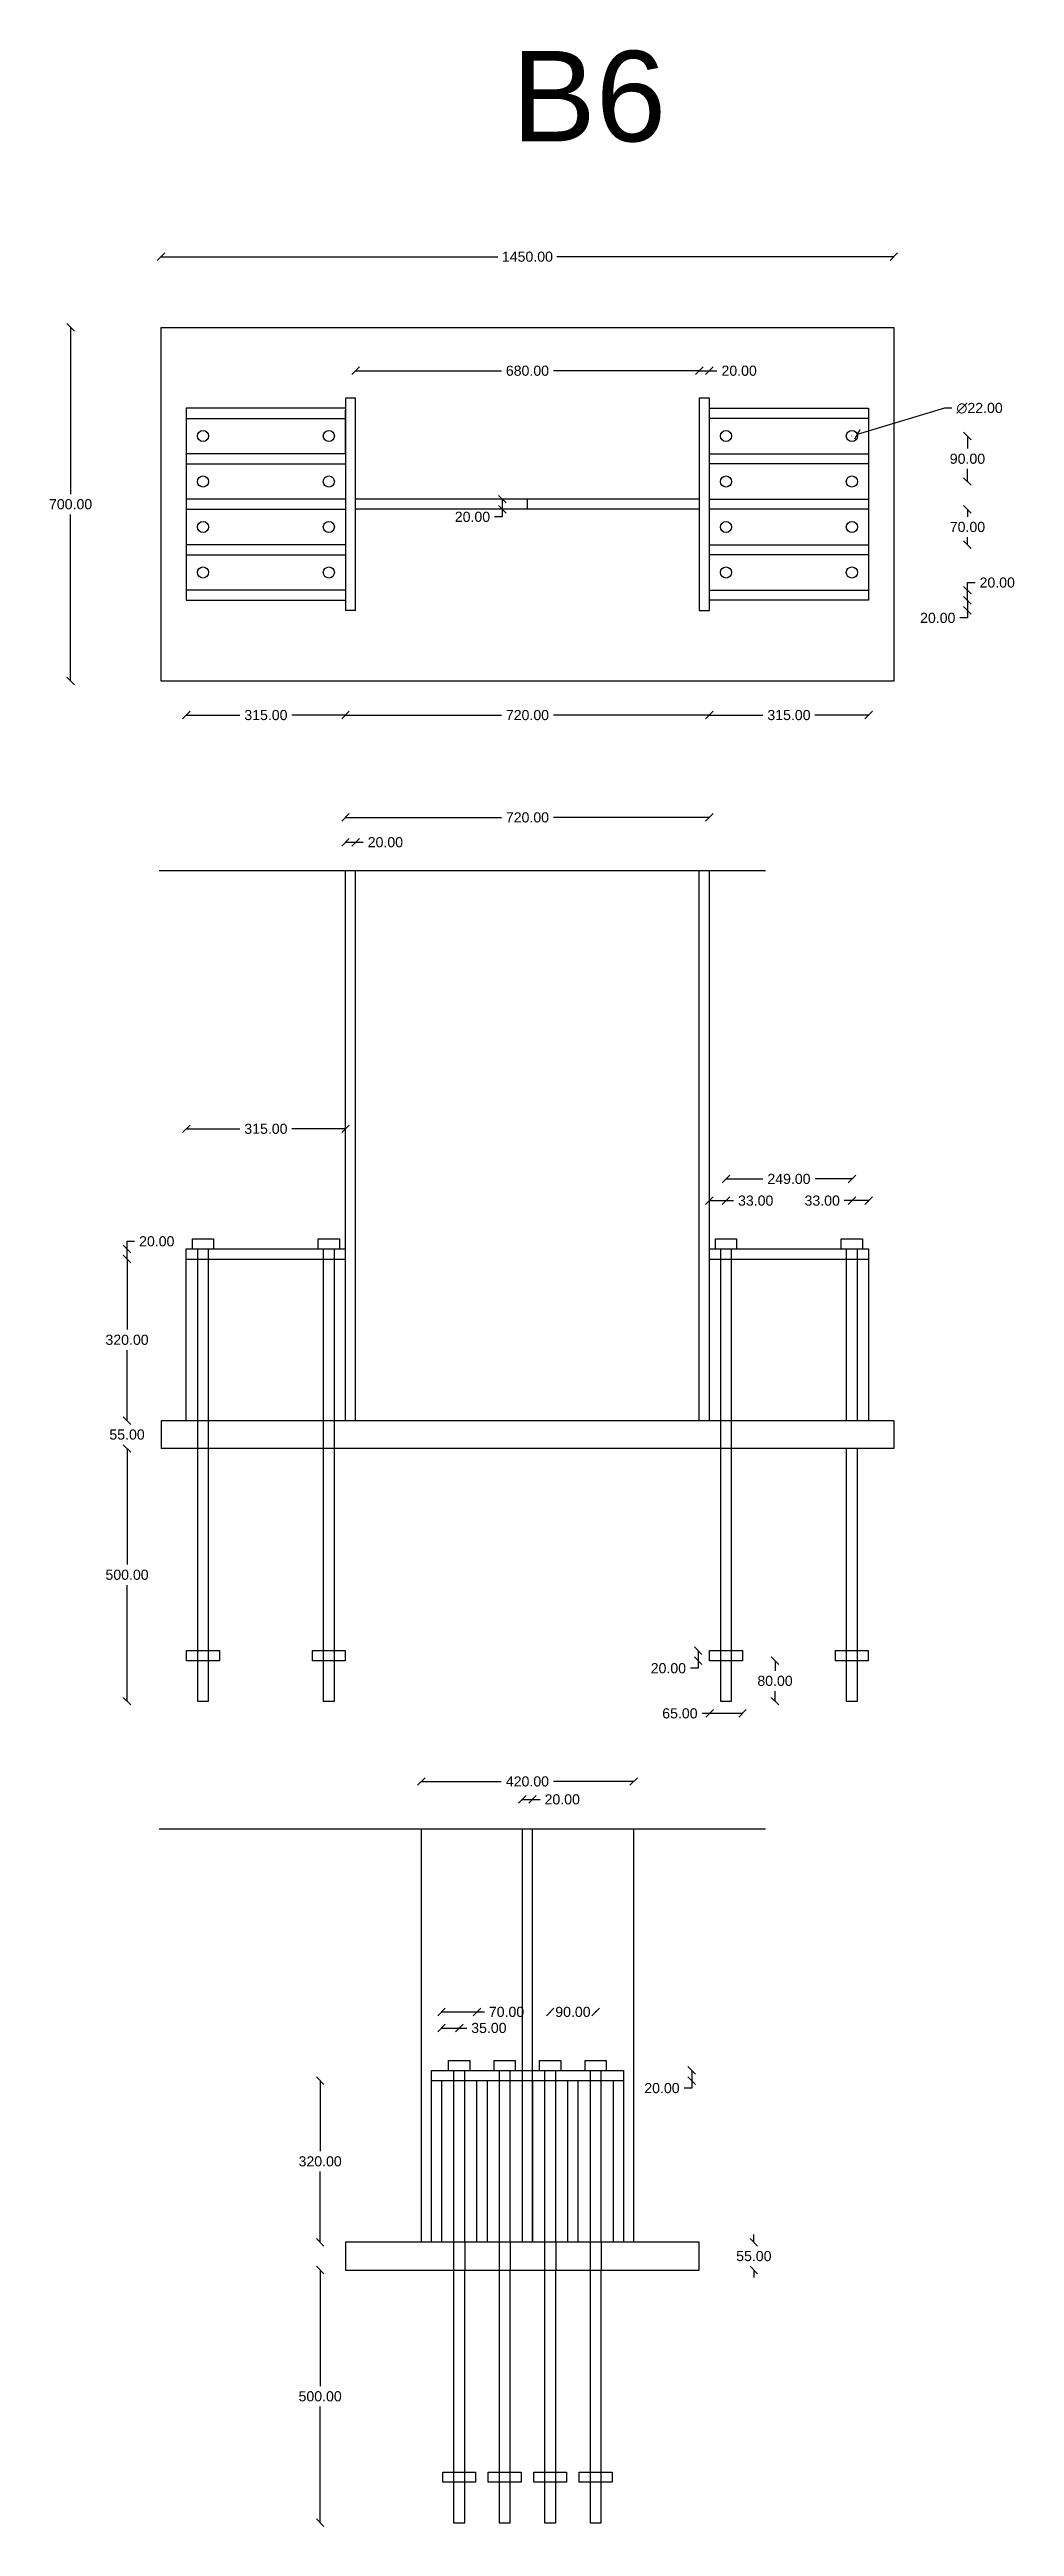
# Model space of a CAD drawing. Header units: inches. Extents: x -15 to 2803056, y 0 to 866270.
# Drawn here: x 943592 to 945502, y 41463 to 46365 of the extents above; entities that cross this region are included whole.
import ezdxf

# ---------------------------------------------------------------- set-up
doc = ezdxf.new("R2010")
doc.units = ezdxf.units.IN
doc.header["$LTSCALE"] = 100
doc.header["$MEASUREMENT"] = 0
doc.linetypes.add('ACAD_ISO03W100', pattern=[30, 12, -18])
doc.layers.add('connection', color=50, linetype='Continuous')
doc.layers.add('text', color=3, linetype='Continuous')
doc.styles.get("Standard").update_dxf_attribs({"font": 'arial.ttf'})
doc.dimstyles.new('connections', dxfattribs={"dimtxt": 20, "dimasz": 15, "dimexe": 0.0625, "dimexo": 0.0625, "dimgap": 10, "dimtad": 0, "dimtih": 1, "dimtoh": 1, "dimzin": 0, "dimdsep": 46, "dimtxsty": 'Standard', "dimblk": 'OBLIQUE', "dimcen": 0.09, "dimse1": 1, "dimse2": 1, "dimclrd": 256, "dimclre": 256, "dimclrt": 256, "dimadec": 0, "dimazin": 0, "dimtfac": 1, "dimtofl": 0, "dimtmove": 0, "dimatfit": 3, "dimfxl": 1, "dimtfillclr": 256, "dimtolj": 1, "dimtzin": 0, "dimlwe": -1, "dimarcsym": 0})

msp = doc.modelspace()

# ---------------------------------------------------------------- texts
at = {"layer": 'text'}
msp.add_text('B6', height=179.0584, dxfattribs=at).set_placement((944506.571, 46182.802))

# ---------------------------------------------------------------- blocks, each defined once
blk = doc.blocks.new('_Oblique')
at = {"color": 0, "linetype": 'ByBlock', "lineweight": -2}
blk.add_line((-0.5, -0.5), (0.5, 0.5), dxfattribs=at)
blk = doc.blocks.new('*D565')
at = {"layer": 'connection', "lineweight": -2, "transparency": 16777216}
for p, q in [((944488.2, 45474.6), (944488.2, 45454.6)), ((944488.2, 45454.6), (944488.2, 45439.6)), ((944488.2, 45439.6), (944473.2, 45439.6))]:
    blk.add_line(p, q, dxfattribs=at)
at = {"layer": 'Defpoints', "color": 0}
for p in [(944488.2, 45454.6), (944538.1, 45474.6), (944538.1, 45454.6)]:
    blk.add_point(p, dxfattribs=at)
at = {"layer": 'connection', "lineweight": -2, "transparency": 16777216, "xscale": 15, "yscale": 15, "zscale": 15}
for p, rotation in [((944488.2, 45474.6), 90), ((944488.2, 45454.6), 270)]:
    blk.add_blockref('_Oblique', p, dxfattribs=dict(at, rotation=rotation))
at = {"layer": 'connection', "transparency": 16777216, "insert": (944429.3, 45439.6), "char_height": 20, "attachment_point": 5}
blk.add_mtext('\\A1;20.00', dxfattribs=at)
blk = doc.blocks.new('*D566')
at = {"layer": 'connection', "lineweight": -2, "transparency": 16777216}
for p, q in [((944178.1, 44844.8), (944486.7, 44844.8)), ((944898.1, 44844.8), (944589.5, 44844.8))]:
    blk.add_line(p, q, dxfattribs=at)
at = {"layer": 'Defpoints', "color": 0}
for p in [(944898.1, 44844.8), (944178.1, 44739.7), (944898.1, 44739.7)]:
    blk.add_point(p, dxfattribs=at)
at = {"layer": 'connection', "lineweight": -2, "transparency": 16777216, "xscale": 15, "yscale": 15, "zscale": 15, "rotation": 180}
blk.add_blockref('_Oblique', (944178.1, 44844.8), dxfattribs=at)
at = {"layer": 'connection', "lineweight": -2, "transparency": 16777216, "xscale": 15, "yscale": 15, "zscale": 15}
blk.add_blockref('_Oblique', (944898.1, 44844.8), dxfattribs=at)
at = {"layer": 'connection', "transparency": 16777216, "insert": (944538.1, 44844.8), "char_height": 20, "attachment_point": 5}
blk.add_mtext('\\A1;720.00', dxfattribs=at)
blk = doc.blocks.new('*D567')
at = {"layer": 'connection', "lineweight": -2, "transparency": 16777216}
for p, q in [((944178.1, 44795.7), (944198.1, 44795.7)), ((944198.1, 44795.7), (944213.1, 44795.7))]:
    blk.add_line(p, q, dxfattribs=at)
at = {"layer": 'Defpoints', "color": 0}
for p in [(944198.1, 44795.7), (944178.1, 44739.7), (944198.1, 44739.7)]:
    blk.add_point(p, dxfattribs=at)
at = {"layer": 'connection', "lineweight": -2, "transparency": 16777216, "xscale": 15, "yscale": 15, "zscale": 15, "rotation": 180}
blk.add_blockref('_Oblique', (944178.1, 44795.7), dxfattribs=at)
at = {"layer": 'connection', "lineweight": -2, "transparency": 16777216, "xscale": 15, "yscale": 15, "zscale": 15}
blk.add_blockref('_Oblique', (944198.1, 44795.7), dxfattribs=at)
at = {"layer": 'connection', "transparency": 16777216, "insert": (944257, 44795.7), "char_height": 20, "attachment_point": 5}
blk.add_mtext('\\A1;20.00', dxfattribs=at)
blk = doc.blocks.new('*D563')
at = {"layer": 'connection', "lineweight": -2, "transparency": 16777216}
for p, q in [((944328.1, 42936.9), (944486.2, 42936.9)), ((944748.1, 42936.9), (944590, 42936.9))]:
    blk.add_line(p, q, dxfattribs=at)
at = {"layer": 'Defpoints', "color": 0}
for p in [(944748.1, 42936.9), (944328.1, 42842.9), (944748.1, 42842.9)]:
    blk.add_point(p, dxfattribs=at)
at = {"layer": 'connection', "lineweight": -2, "transparency": 16777216, "xscale": 15, "yscale": 15, "zscale": 15, "rotation": 180}
blk.add_blockref('_Oblique', (944328.1, 42936.9), dxfattribs=at)
at = {"layer": 'connection', "lineweight": -2, "transparency": 16777216, "xscale": 15, "yscale": 15, "zscale": 15}
blk.add_blockref('_Oblique', (944748.1, 42936.9), dxfattribs=at)
at = {"layer": 'connection', "transparency": 16777216, "insert": (944538.1, 42936.9), "char_height": 20, "attachment_point": 5}
blk.add_mtext('\\A1;420.00', dxfattribs=at)
blk = doc.blocks.new('*D564')
at = {"layer": 'connection', "lineweight": -2, "transparency": 16777216}
for p, q in [((944528.1, 42901.4), (944548.1, 42901.4)), ((944548.1, 42901.4), (944563.1, 42901.4))]:
    blk.add_line(p, q, dxfattribs=at)
at = {"layer": 'Defpoints', "color": 0}
for p in [(944548.1, 42901.4), (944528.1, 42842.9), (944548.1, 42842.9)]:
    blk.add_point(p, dxfattribs=at)
at = {"layer": 'connection', "lineweight": -2, "transparency": 16777216, "xscale": 15, "yscale": 15, "zscale": 15, "rotation": 180}
blk.add_blockref('_Oblique', (944528.1, 42901.4), dxfattribs=at)
at = {"layer": 'connection', "lineweight": -2, "transparency": 16777216, "xscale": 15, "yscale": 15, "zscale": 15}
blk.add_blockref('_Oblique', (944548.1, 42901.4), dxfattribs=at)
at = {"layer": 'connection', "transparency": 16777216, "insert": (944607, 42901.4), "char_height": 20, "attachment_point": 5}
blk.add_mtext('\\A1;20.00', dxfattribs=at)
blk = doc.blocks.new('*U568')
at = {"layer": 'connection'}
for centre in [(-124.5, 0), (124.5, 0)]:
    blk.add_circle(centre, 11, dxfattribs=at)
blk = doc.blocks.new('*U569')
at = {"layer": 'connection', "color": 0, "linetype": 'ByBlock', "lineweight": -2, "transparency": 16777216}
for p in [(0, 0), (1035, 0), (0, -90), (1035, -90), (0, -180), (1035, -180), (0, -270), (1035, -270)]:
    blk.add_blockref('*U568', p, dxfattribs=at)
blk = doc.blocks.new('*U570')
at = {"layer": 'connection'}
for p, q in [((-10, -160), (-10, 160)), ((-10, 160), (10, 160)), ((10, 160), (10, -160))]:
    blk.add_line(p, q, dxfattribs=at)
blk = doc.blocks.new('*U571')
at = {"layer": 'connection', "color": 0, "linetype": 'ByBlock', "lineweight": -2, "transparency": 16777216}
for p in [(0, 0), (90, 0), (180, 0), (270, 0), (360, 0)]:
    blk.add_blockref('*U570', p, dxfattribs=at)
blk = doc.blocks.new('*D572')
at = {"layer": 'connection', "lineweight": -2, "transparency": 16777216}
for p, q in [((943813.1, 45954.5), (944479.8, 45954.5)), ((945263.1, 45954.5), (944596.4, 45954.5))]:
    blk.add_line(p, q, dxfattribs=at)
at = {"layer": 'Defpoints', "color": 0, "linetype": 'ByBlock'}
for p in [(945263.1, 45954.5), (943813.1, 45814.6), (945263.1, 45814.6)]:
    blk.add_point(p, dxfattribs=at)
at = {"layer": 'connection', "linetype": 'ByBlock', "lineweight": -2, "transparency": 16777216, "xscale": 15, "yscale": 15, "zscale": 15, "rotation": 180}
blk.add_blockref('_Oblique', (943813.1, 45954.5), dxfattribs=at)
at = {"layer": 'connection', "linetype": 'ByBlock', "lineweight": -2, "transparency": 16777216, "xscale": 15, "yscale": 15, "zscale": 15}
blk.add_blockref('_Oblique', (945263.1, 45954.5), dxfattribs=at)
at = {"layer": 'connection', "linetype": 'ByBlock', "transparency": 16777216, "insert": (944538.1, 45954.5), "char_height": 20, "attachment_point": 5}
blk.add_mtext('\\A1;1450.00', dxfattribs=at)
blk = doc.blocks.new('*D573')
at = {"layer": 'connection', "lineweight": -2, "transparency": 16777216}
for p, q in [((943634.1, 45814.6), (943634.1, 45484.8)), ((943634.1, 45114.6), (943634.1, 45444.4))]:
    blk.add_line(p, q, dxfattribs=at)
at = {"layer": 'Defpoints', "color": 0, "linetype": 'ByBlock'}
for p in [(943634.1, 45814.6), (943813.1, 45814.6), (943813.1, 45114.6)]:
    blk.add_point(p, dxfattribs=at)
at = {"layer": 'connection', "linetype": 'ByBlock', "lineweight": -2, "transparency": 16777216, "xscale": 15, "yscale": 15, "zscale": 15}
for p, rotation in [((943634.1, 45814.6), 90), ((943634.1, 45114.6), 270)]:
    blk.add_blockref('_Oblique', p, dxfattribs=dict(at, rotation=rotation))
at = {"layer": 'connection', "linetype": 'ByBlock', "transparency": 16777216, "insert": (943634.1, 45464.6), "char_height": 20, "attachment_point": 5}
blk.add_mtext('\\A1;700.00', dxfattribs=at)
blk = doc.blocks.new('*D574')
at = {"layer": 'connection', "lineweight": -2, "transparency": 16777216}
for p, q in [((944878.1, 45728.8), (944898.1, 45728.8)), ((944898.1, 45728.8), (944913.1, 45728.8))]:
    blk.add_line(p, q, dxfattribs=at)
at = {"layer": 'Defpoints', "color": 0, "linetype": 'ByBlock'}
for p in [(944898.1, 45728.8), (944878.1, 45674.6), (944898.1, 45674.6)]:
    blk.add_point(p, dxfattribs=at)
at = {"layer": 'connection', "linetype": 'ByBlock', "lineweight": -2, "transparency": 16777216, "xscale": 15, "yscale": 15, "zscale": 15, "rotation": 180}
blk.add_blockref('_Oblique', (944878.1, 45728.8), dxfattribs=at)
at = {"layer": 'connection', "linetype": 'ByBlock', "lineweight": -2, "transparency": 16777216, "xscale": 15, "yscale": 15, "zscale": 15}
blk.add_blockref('_Oblique', (944898.1, 45728.8), dxfattribs=at)
at = {"layer": 'connection', "linetype": 'ByBlock', "transparency": 16777216, "insert": (944957, 45728.8), "char_height": 20, "attachment_point": 5}
blk.add_mtext('\\A1;20.00', dxfattribs=at)
blk = doc.blocks.new('*D575')
at = {"layer": 'connection', "lineweight": -2, "transparency": 16777216}
for p, q in [((944198.1, 45728.8), (944486.6, 45728.8)), ((944878.1, 45728.8), (944589.6, 45728.8))]:
    blk.add_line(p, q, dxfattribs=at)
at = {"layer": 'Defpoints', "color": 0, "linetype": 'ByBlock'}
for p in [(944198.1, 45728.8), (944198.1, 45474.6), (944878.1, 45474.6)]:
    blk.add_point(p, dxfattribs=at)
at = {"layer": 'connection', "linetype": 'ByBlock', "lineweight": -2, "transparency": 16777216, "xscale": 15, "yscale": 15, "zscale": 15, "rotation": 180}
blk.add_blockref('_Oblique', (944198.1, 45728.8), dxfattribs=at)
at = {"layer": 'connection', "linetype": 'ByBlock', "lineweight": -2, "transparency": 16777216, "xscale": 15, "yscale": 15, "zscale": 15}
blk.add_blockref('_Oblique', (944878.1, 45728.8), dxfattribs=at)
at = {"layer": 'connection', "linetype": 'ByBlock', "transparency": 16777216, "insert": (944538.1, 45728.8), "char_height": 20, "attachment_point": 5}
blk.add_mtext('\\A1;680.00', dxfattribs=at)
blk = doc.blocks.new('*D576')
at = {"layer": 'connection', "lineweight": -2, "transparency": 16777216}
for p, q in [((944178.1, 45047.3), (944486.7, 45047.3)), ((944898.1, 45047.3), (944589.5, 45047.3))]:
    blk.add_line(p, q, dxfattribs=at)
at = {"layer": 'Defpoints', "color": 0, "linetype": 'ByBlock'}
for p in [(944178.1, 45254.6), (944898.1, 45254.6), (944898.1, 45047.3)]:
    blk.add_point(p, dxfattribs=at)
at = {"layer": 'connection', "linetype": 'ByBlock', "lineweight": -2, "transparency": 16777216, "xscale": 15, "yscale": 15, "zscale": 15, "rotation": 180}
blk.add_blockref('_Oblique', (944178.1, 45047.3), dxfattribs=at)
at = {"layer": 'connection', "linetype": 'ByBlock', "lineweight": -2, "transparency": 16777216, "xscale": 15, "yscale": 15, "zscale": 15}
blk.add_blockref('_Oblique', (944898.1, 45047.3), dxfattribs=at)
at = {"layer": 'connection', "linetype": 'ByBlock', "transparency": 16777216, "insert": (944538.1, 45047.3), "char_height": 20, "attachment_point": 5}
blk.add_mtext('\\A1;720.00', dxfattribs=at)
blk = doc.blocks.new('*D577')
at = {"layer": 'connection', "lineweight": -2, "transparency": 16777216}
for p, q in [((943863.1, 45047.3), (943969.1, 45047.3)), ((944178.1, 45047.3), (944072.1, 45047.3))]:
    blk.add_line(p, q, dxfattribs=at)
at = {"layer": 'Defpoints', "color": 0, "linetype": 'ByBlock'}
for p in [(943863.1, 45274.6), (944178.1, 45274.6), (944178.1, 45047.3)]:
    blk.add_point(p, dxfattribs=at)
at = {"layer": 'connection', "linetype": 'ByBlock', "lineweight": -2, "transparency": 16777216, "xscale": 15, "yscale": 15, "zscale": 15, "rotation": 180}
blk.add_blockref('_Oblique', (943863.1, 45047.3), dxfattribs=at)
at = {"layer": 'connection', "linetype": 'ByBlock', "lineweight": -2, "transparency": 16777216, "xscale": 15, "yscale": 15, "zscale": 15}
blk.add_blockref('_Oblique', (944178.1, 45047.3), dxfattribs=at)
at = {"layer": 'connection', "linetype": 'ByBlock', "transparency": 16777216, "insert": (944020.6, 45047.3), "char_height": 20, "attachment_point": 5}
blk.add_mtext('\\A1;315.00', dxfattribs=at)
blk = doc.blocks.new('*D578')
at = {"layer": 'connection', "lineweight": -2, "transparency": 16777216}
for p, q in [((945408.8, 45274.6), (945408.8, 45254.6)), ((945408.8, 45254.6), (945408.8, 45239.6)), ((945408.8, 45239.6), (945393.8, 45239.6))]:
    blk.add_line(p, q, dxfattribs=at)
at = {"layer": 'Defpoints', "color": 0, "linetype": 'ByBlock'}
for p in [(944898.1, 45274.6), (944898.1, 45254.6), (945408.8, 45254.6)]:
    blk.add_point(p, dxfattribs=at)
at = {"layer": 'connection', "linetype": 'ByBlock', "lineweight": -2, "transparency": 16777216, "xscale": 15, "yscale": 15, "zscale": 15}
for p, rotation in [((945408.8, 45274.6), 90), ((945408.8, 45254.6), 270)]:
    blk.add_blockref('_Oblique', p, dxfattribs=dict(at, rotation=rotation))
at = {"layer": 'connection', "linetype": 'ByBlock', "transparency": 16777216, "insert": (945350, 45239.6), "char_height": 20, "attachment_point": 5}
blk.add_mtext('\\A1;20.00', dxfattribs=at)
blk = doc.blocks.new('*D579')
at = {"layer": 'connection', "lineweight": -2, "transparency": 16777216}
for p, q in [((945408.8, 45294.6), (945408.8, 45309.6)), ((945408.8, 45309.6), (945423.8, 45309.6)), ((945408.8, 45274.6), (945408.8, 45294.6))]:
    blk.add_line(p, q, dxfattribs=at)
at = {"layer": 'Defpoints', "color": 0, "linetype": 'ByBlock'}
for p in [(945213.1, 45294.6), (945213.1, 45274.6), (945408.8, 45294.6)]:
    blk.add_point(p, dxfattribs=at)
at = {"layer": 'connection', "linetype": 'ByBlock', "lineweight": -2, "transparency": 16777216, "xscale": 15, "yscale": 15, "zscale": 15}
for p, rotation in [((945408.8, 45294.6), 90), ((945408.8, 45274.6), 270)]:
    blk.add_blockref('_Oblique', p, dxfattribs=dict(at, rotation=rotation))
at = {"layer": 'connection', "linetype": 'ByBlock', "transparency": 16777216, "insert": (945467.7, 45309.6), "char_height": 20, "attachment_point": 5}
blk.add_mtext('\\A1;20.00', dxfattribs=at)
blk = doc.blocks.new('*D580')
at = {"layer": 'connection', "lineweight": -2, "transparency": 16777216}
for p, q in [((945408.8, 45454.6), (945408.8, 45439.8)), ((945408.8, 45384.6), (945408.8, 45399.4))]:
    blk.add_line(p, q, dxfattribs=at)
at = {"layer": 'Defpoints', "color": 0, "linetype": 'ByBlock'}
for p in [(945213.1, 45454.6), (945408.8, 45454.6), (945213.1, 45384.6)]:
    blk.add_point(p, dxfattribs=at)
at = {"layer": 'connection', "linetype": 'ByBlock', "lineweight": -2, "transparency": 16777216, "xscale": 15, "yscale": 15, "zscale": 15}
for p, rotation in [((945408.8, 45454.6), 90), ((945408.8, 45384.6), 270)]:
    blk.add_blockref('_Oblique', p, dxfattribs=dict(at, rotation=rotation))
at = {"layer": 'connection', "linetype": 'ByBlock', "transparency": 16777216, "insert": (945408.8, 45419.6), "char_height": 20, "attachment_point": 5}
blk.add_mtext('\\A1;70.00', dxfattribs=at)
blk = doc.blocks.new('*D581')
at = {"layer": 'connection', "lineweight": -2, "transparency": 16777216}
for p, q in [((945408.8, 45599.6), (945408.8, 45574.8)), ((945408.8, 45509.6), (945408.8, 45534.4))]:
    blk.add_line(p, q, dxfattribs=at)
at = {"layer": 'Defpoints', "color": 0, "linetype": 'ByBlock'}
for p in [(945180.1, 45599.6), (945408.8, 45599.6), (945180.1, 45509.6)]:
    blk.add_point(p, dxfattribs=at)
at = {"layer": 'connection', "linetype": 'ByBlock', "lineweight": -2, "transparency": 16777216, "xscale": 15, "yscale": 15, "zscale": 15}
for p, rotation in [((945408.8, 45599.6), 90), ((945408.8, 45509.6), 270)]:
    blk.add_blockref('_Oblique', p, dxfattribs=dict(at, rotation=rotation))
at = {"layer": 'connection', "linetype": 'ByBlock', "transparency": 16777216, "insert": (945408.8, 45554.6), "char_height": 20, "attachment_point": 5}
blk.add_mtext('\\A1;90.00', dxfattribs=at)
blk = doc.blocks.new('*D582')
at = {"layer": 'connection', "lineweight": -2, "transparency": 16777216}
for p, q in [((944898.1, 45047.3), (945004.1, 45047.3)), ((945213.1, 45047.3), (945107.1, 45047.3))]:
    blk.add_line(p, q, dxfattribs=at)
at = {"layer": 'Defpoints', "color": 0, "linetype": 'ByBlock'}
for p in [(944898.1, 45274.6), (945213.1, 45274.6), (944898.1, 45047.3)]:
    blk.add_point(p, dxfattribs=at)
at = {"layer": 'connection', "linetype": 'ByBlock', "lineweight": -2, "transparency": 16777216, "xscale": 15, "yscale": 15, "zscale": 15, "rotation": 180}
blk.add_blockref('_Oblique', (944898.1, 45047.3), dxfattribs=at)
at = {"layer": 'connection', "linetype": 'ByBlock', "lineweight": -2, "transparency": 16777216, "xscale": 15, "yscale": 15, "zscale": 15}
blk.add_blockref('_Oblique', (945213.1, 45047.3), dxfattribs=at)
at = {"layer": 'connection', "linetype": 'ByBlock', "transparency": 16777216, "insert": (945055.6, 45047.3), "char_height": 20, "attachment_point": 5}
blk.add_mtext('\\A1;315.00', dxfattribs=at)
blk = doc.blocks.new('*D583')
at = {"layer": 'connection', "lineweight": -2, "transparency": 16777216}
for p, q in [((943863.1, 44228.5), (943969.1, 44228.5)), ((944178.1, 44228.5), (944072.1, 44228.5))]:
    blk.add_line(p, q, dxfattribs=at)
at = {"layer": 'Defpoints', "color": 0, "linetype": 'ByBlock'}
for p in [(944178.1, 44228.5), (943863.1, 43990.9), (944178.1, 43990.9)]:
    blk.add_point(p, dxfattribs=at)
at = {"layer": 'connection', "linetype": 'ByBlock', "lineweight": -2, "transparency": 16777216, "xscale": 15, "yscale": 15, "zscale": 15, "rotation": 180}
blk.add_blockref('_Oblique', (943863.1, 44228.5), dxfattribs=at)
at = {"layer": 'connection', "linetype": 'ByBlock', "lineweight": -2, "transparency": 16777216, "xscale": 15, "yscale": 15, "zscale": 15}
blk.add_blockref('_Oblique', (944178.1, 44228.5), dxfattribs=at)
at = {"layer": 'connection', "linetype": 'ByBlock', "transparency": 16777216, "insert": (944020.6, 44228.5), "char_height": 20, "attachment_point": 5}
blk.add_mtext('\\A1;315.00', dxfattribs=at)
blk = doc.blocks.new('*D584')
at = {"layer": 'connection', "lineweight": -2, "transparency": 16777216}
for p, q in [((945363.2, 45654.6), (945190.6, 45602.8)), ((945378.2, 45654.6), (945363.2, 45654.6))]:
    blk.add_line(p, q, dxfattribs=at)
at = {"layer": 'connection', "linetype": 'ByBlock', "transparency": 16777216}
for p, q in [((945180, 45599.6), (945180.2, 45599.6)), ((945180.1, 45599.5), (945180.1, 45599.7))]:
    blk.add_line(p, q, dxfattribs=at)
at = {"layer": 'Defpoints', "color": 0, "linetype": 'ByBlock'}
for p in [(945169.6, 45596.5), (945190.6, 45602.8)]:
    blk.add_point(p, dxfattribs=at)
at = {"layer": 'connection', "linetype": 'ByBlock', "lineweight": -2, "transparency": 16777216, "xscale": 15, "yscale": 15, "zscale": 15, "rotation": 196.7229878619285}
blk.add_blockref('_Oblique', (945190.6, 45602.8), dxfattribs=at)
at = {"layer": 'connection', "linetype": 'ByBlock', "transparency": 16777216, "insert": (945432.8, 45654.6), "char_height": 20, "attachment_point": 5}
blk.add_mtext('\\A1;∅22.00', dxfattribs=at)
blk = doc.blocks.new('*D585')
at = {"layer": 'connection', "lineweight": -2, "transparency": 16777216}
for p, q in [((943745.8, 43970.9), (943745.8, 43831.1)), ((943745.8, 43650.9), (943745.8, 43790.7))]:
    blk.add_line(p, q, dxfattribs=at)
at = {"layer": 'Defpoints', "color": 0, "linetype": 'ByBlock'}
for p in [(943745.8, 43970.9), (943863.1, 43970.9), (943863.1, 43650.9)]:
    blk.add_point(p, dxfattribs=at)
at = {"layer": 'connection', "linetype": 'ByBlock', "lineweight": -2, "transparency": 16777216, "xscale": 15, "yscale": 15, "zscale": 15}
for p, rotation in [((943745.8, 43970.9), 90), ((943745.8, 43650.9), 270)]:
    blk.add_blockref('_Oblique', p, dxfattribs=dict(at, rotation=rotation))
at = {"layer": 'connection', "linetype": 'ByBlock', "transparency": 16777216, "insert": (943745.8, 43810.9), "char_height": 20, "attachment_point": 5}
blk.add_mtext('\\A1;320.00', dxfattribs=at)
blk = doc.blocks.new('*D586')
at = {"layer": 'connection', "lineweight": -2, "transparency": 16777216}
for p, q in [((943745.8, 43650.9), (943745.8, 43665.9)), ((943745.8, 43595.9), (943745.8, 43580.9))]:
    blk.add_line(p, q, dxfattribs=at)
at = {"layer": 'Defpoints', "color": 0, "linetype": 'ByBlock'}
for p in [(943813.1, 43650.9), (943745.8, 43595.9), (943813.1, 43595.9)]:
    blk.add_point(p, dxfattribs=at)
at = {"layer": 'connection', "linetype": 'ByBlock', "lineweight": -2, "transparency": 16777216, "xscale": 15, "yscale": 15, "zscale": 15}
for p, rotation in [((943745.8, 43650.9), 270), ((943745.8, 43595.9), 90)]:
    blk.add_blockref('_Oblique', p, dxfattribs=dict(at, rotation=rotation))
at = {"layer": 'connection', "linetype": 'ByBlock', "transparency": 16777216, "insert": (943745.8, 43623.4), "char_height": 20, "attachment_point": 5}
blk.add_mtext('\\A1;55.00', dxfattribs=at)
blk = doc.blocks.new('*D587')
at = {"layer": 'connection', "lineweight": -2, "transparency": 16777216}
for p, q in [((943745.8, 43990.9), (943745.8, 44005.9)), ((943745.8, 44005.9), (943760.8, 44005.9)), ((943745.8, 43970.9), (943745.8, 43990.9))]:
    blk.add_line(p, q, dxfattribs=at)
at = {"layer": 'Defpoints', "color": 0, "linetype": 'ByBlock'}
for p in [(943745.8, 43990.9), (943863.1, 43990.9), (943863.1, 43970.9)]:
    blk.add_point(p, dxfattribs=at)
at = {"layer": 'connection', "linetype": 'ByBlock', "lineweight": -2, "transparency": 16777216, "xscale": 15, "yscale": 15, "zscale": 15}
for p, rotation in [((943745.8, 43990.9), 90), ((943745.8, 43970.9), 270)]:
    blk.add_blockref('_Oblique', p, dxfattribs=dict(at, rotation=rotation))
at = {"layer": 'connection', "linetype": 'ByBlock', "transparency": 16777216, "insert": (943804.6, 44005.9), "char_height": 20, "attachment_point": 5}
blk.add_mtext('\\A1;20.00', dxfattribs=at)
blk = doc.blocks.new('*D588')
at = {"layer": 'connection', "lineweight": -2, "transparency": 16777216}
for p, q in [((944898.1, 44086.4), (944931.1, 44086.4)), ((944931.1, 44086.4), (944946.1, 44086.4))]:
    blk.add_line(p, q, dxfattribs=at)
at = {"layer": 'Defpoints', "color": 0, "linetype": 'ByBlock'}
for p in [(944931.1, 44086.4), (944898.1, 43990.9), (944931.1, 43990.9)]:
    blk.add_point(p, dxfattribs=at)
at = {"layer": 'connection', "linetype": 'ByBlock', "lineweight": -2, "transparency": 16777216, "xscale": 15, "yscale": 15, "zscale": 15, "rotation": 180}
blk.add_blockref('_Oblique', (944898.1, 44086.4), dxfattribs=at)
at = {"layer": 'connection', "linetype": 'ByBlock', "lineweight": -2, "transparency": 16777216, "xscale": 15, "yscale": 15, "zscale": 15}
blk.add_blockref('_Oblique', (944931.1, 44086.4), dxfattribs=at)
at = {"layer": 'connection', "linetype": 'ByBlock', "transparency": 16777216, "insert": (944989.8, 44086.4), "char_height": 20, "attachment_point": 5}
blk.add_mtext('\\A1;33.00', dxfattribs=at)
blk = doc.blocks.new('*D589')
at = {"layer": 'connection', "lineweight": -2, "transparency": 16777216}
for p, q in [((945180.1, 44086.4), (945165.1, 44086.4)), ((945213.1, 44086.4), (945180.1, 44086.4))]:
    blk.add_line(p, q, dxfattribs=at)
at = {"layer": 'Defpoints', "color": 0, "linetype": 'ByBlock'}
for p in [(945180.1, 44086.4), (945180.1, 43990.9), (945213.1, 43990.9)]:
    blk.add_point(p, dxfattribs=at)
at = {"layer": 'connection', "linetype": 'ByBlock', "lineweight": -2, "transparency": 16777216, "xscale": 15, "yscale": 15, "zscale": 15, "rotation": 180}
blk.add_blockref('_Oblique', (945180.1, 44086.4), dxfattribs=at)
at = {"layer": 'connection', "linetype": 'ByBlock', "lineweight": -2, "transparency": 16777216, "xscale": 15, "yscale": 15, "zscale": 15}
blk.add_blockref('_Oblique', (945213.1, 44086.4), dxfattribs=at)
at = {"layer": 'connection', "linetype": 'ByBlock', "transparency": 16777216, "insert": (945121.4, 44086.4), "char_height": 20, "attachment_point": 5}
blk.add_mtext('\\A1;33.00', dxfattribs=at)
blk = doc.blocks.new('*D590')
at = {"layer": 'connection', "lineweight": -2, "transparency": 16777216}
for p, q in [((944931.1, 44129.3), (945004, 44129.3)), ((945180.1, 44129.3), (945107.3, 44129.3))]:
    blk.add_line(p, q, dxfattribs=at)
at = {"layer": 'Defpoints', "color": 0, "linetype": 'ByBlock'}
for p in [(945180.1, 44129.3), (944931.1, 43990.9), (945180.1, 43990.9)]:
    blk.add_point(p, dxfattribs=at)
at = {"layer": 'connection', "linetype": 'ByBlock', "lineweight": -2, "transparency": 16777216, "xscale": 15, "yscale": 15, "zscale": 15, "rotation": 180}
blk.add_blockref('_Oblique', (944931.1, 44129.3), dxfattribs=at)
at = {"layer": 'connection', "linetype": 'ByBlock', "lineweight": -2, "transparency": 16777216, "xscale": 15, "yscale": 15, "zscale": 15}
blk.add_blockref('_Oblique', (945180.1, 44129.3), dxfattribs=at)
at = {"layer": 'connection', "linetype": 'ByBlock', "transparency": 16777216, "insert": (945055.6, 44129.3), "char_height": 20, "attachment_point": 5}
blk.add_mtext('\\A1;249.00', dxfattribs=at)
blk = doc.blocks.new('*D591')
at = {"layer": 'connection', "lineweight": -2, "transparency": 16777216}
for p, q in [((944898.6, 43071.6), (944883.6, 43071.6)), ((944963.6, 43071.6), (944898.6, 43071.6))]:
    blk.add_line(p, q, dxfattribs=at)
at = {"layer": 'Defpoints', "color": 0, "linetype": 'ByBlock'}
for p in [(944898.6, 43175.9), (944963.6, 43175.9), (944898.6, 43071.6)]:
    blk.add_point(p, dxfattribs=at)
at = {"layer": 'connection', "linetype": 'ByBlock', "lineweight": -2, "transparency": 16777216, "xscale": 15, "yscale": 15, "zscale": 15, "rotation": 180}
blk.add_blockref('_Oblique', (944898.6, 43071.6), dxfattribs=at)
at = {"layer": 'connection', "linetype": 'ByBlock', "lineweight": -2, "transparency": 16777216, "xscale": 15, "yscale": 15, "zscale": 15}
blk.add_blockref('_Oblique', (944963.6, 43071.6), dxfattribs=at)
at = {"layer": 'connection', "linetype": 'ByBlock', "transparency": 16777216, "insert": (944839.8, 43071.6), "char_height": 20, "attachment_point": 5}
blk.add_mtext('\\A1;65.00', dxfattribs=at)
blk = doc.blocks.new('*D592')
at = {"layer": 'connection', "lineweight": -2, "transparency": 16777216}
for p, q in [((944875.9, 43195.9), (944875.9, 43175.9)), ((944875.9, 43160.9), (944860.9, 43160.9)), ((944875.9, 43175.9), (944875.9, 43160.9))]:
    blk.add_line(p, q, dxfattribs=at)
at = {"layer": 'Defpoints', "color": 0, "linetype": 'ByBlock'}
for p in [(944963.6, 43195.9), (944875.9, 43175.9), (944963.6, 43175.9)]:
    blk.add_point(p, dxfattribs=at)
at = {"layer": 'connection', "linetype": 'ByBlock', "lineweight": -2, "transparency": 16777216, "xscale": 15, "yscale": 15, "zscale": 15}
for p, rotation in [((944875.9, 43195.9), 90), ((944875.9, 43175.9), 270)]:
    blk.add_blockref('_Oblique', p, dxfattribs=dict(at, rotation=rotation))
at = {"layer": 'connection', "linetype": 'ByBlock', "transparency": 16777216, "insert": (944817, 43160.9), "char_height": 20, "attachment_point": 5}
blk.add_mtext('\\A1;20.00', dxfattribs=at)
blk = doc.blocks.new('*D593')
at = {"layer": 'connection', "lineweight": -2, "transparency": 16777216}
for p, q in [((945028, 43175.9), (945028, 43156.1)), ((945028, 43095.9), (945028, 43115.7))]:
    blk.add_line(p, q, dxfattribs=at)
at = {"layer": 'Defpoints', "color": 0, "linetype": 'ByBlock'}
for p in [(944963.6, 43175.9), (944963.6, 43095.9), (945028, 43095.9)]:
    blk.add_point(p, dxfattribs=at)
at = {"layer": 'connection', "linetype": 'ByBlock', "lineweight": -2, "transparency": 16777216, "xscale": 15, "yscale": 15, "zscale": 15}
for p, rotation in [((945028, 43175.9), 90), ((945028, 43095.9), 270)]:
    blk.add_blockref('_Oblique', p, dxfattribs=dict(at, rotation=rotation))
at = {"layer": 'connection', "linetype": 'ByBlock', "transparency": 16777216, "insert": (945028, 43135.9), "char_height": 20, "attachment_point": 5}
blk.add_mtext('\\A1;80.00', dxfattribs=at)
blk = doc.blocks.new('*D594')
at = {"layer": 'connection', "lineweight": -2, "transparency": 16777216}
for p, q in [((944863.2, 42365), (944863.2, 42345)), ((944863.2, 42330), (944848.2, 42330)), ((944863.2, 42345), (944863.2, 42330))]:
    blk.add_line(p, q, dxfattribs=at)
at = {"layer": 'Defpoints', "color": 0, "linetype": 'ByBlock'}
for p in [(944728.1, 42365), (944728.1, 42345), (944863.2, 42345)]:
    blk.add_point(p, dxfattribs=at)
at = {"layer": 'connection', "linetype": 'ByBlock', "lineweight": -2, "transparency": 16777216, "xscale": 15, "yscale": 15, "zscale": 15}
for p, rotation in [((944863.2, 42365), 90), ((944863.2, 42345), 270)]:
    blk.add_blockref('_Oblique', p, dxfattribs=dict(at, rotation=rotation))
at = {"layer": 'connection', "linetype": 'ByBlock', "transparency": 16777216, "insert": (944804.3, 42330), "char_height": 20, "attachment_point": 5}
blk.add_mtext('\\A1;20.00', dxfattribs=at)
blk = doc.blocks.new('*D595')
at = {"layer": 'connection', "lineweight": -2, "transparency": 16777216}
for p, q in [((944368.1, 42480.8), (944438.1, 42480.8)), ((944438.1, 42480.8), (944453.1, 42480.8))]:
    blk.add_line(p, q, dxfattribs=at)
at = {"layer": 'Defpoints', "color": 0, "linetype": 'ByBlock'}
for p in [(944438.1, 42480.8), (944368.1, 42345), (944438.1, 42345)]:
    blk.add_point(p, dxfattribs=at)
at = {"layer": 'connection', "linetype": 'ByBlock', "lineweight": -2, "transparency": 16777216, "xscale": 15, "yscale": 15, "zscale": 15, "rotation": 180}
blk.add_blockref('_Oblique', (944368.1, 42480.8), dxfattribs=at)
at = {"layer": 'connection', "linetype": 'ByBlock', "lineweight": -2, "transparency": 16777216, "xscale": 15, "yscale": 15, "zscale": 15}
blk.add_blockref('_Oblique', (944438.1, 42480.8), dxfattribs=at)
at = {"layer": 'connection', "linetype": 'ByBlock', "transparency": 16777216, "insert": (944496.7, 42480.8), "char_height": 20, "attachment_point": 5}
blk.add_mtext('\\A1;70.00', dxfattribs=at)
blk = doc.blocks.new('*D596')
at = {"layer": 'connection', "lineweight": -2, "transparency": 16777216}
for p, q in [((944368.1, 42449), (944403.1, 42449)), ((944403.1, 42449), (944418.1, 42449))]:
    blk.add_line(p, q, dxfattribs=at)
at = {"layer": 'Defpoints', "color": 0, "linetype": 'ByBlock'}
for p in [(944403.1, 42449), (944368.1, 42345), (944403.1, 42345)]:
    blk.add_point(p, dxfattribs=at)
at = {"layer": 'connection', "linetype": 'ByBlock', "lineweight": -2, "transparency": 16777216, "xscale": 15, "yscale": 15, "zscale": 15, "rotation": 180}
blk.add_blockref('_Oblique', (944368.1, 42449), dxfattribs=at)
at = {"layer": 'connection', "linetype": 'ByBlock', "lineweight": -2, "transparency": 16777216, "xscale": 15, "yscale": 15, "zscale": 15}
blk.add_blockref('_Oblique', (944403.1, 42449), dxfattribs=at)
at = {"layer": 'connection', "linetype": 'ByBlock', "transparency": 16777216, "insert": (944461.8, 42449), "char_height": 20, "attachment_point": 5}
blk.add_mtext('\\A1;35.00', dxfattribs=at)
blk = doc.blocks.new('*D597')
at = {"layer": 'connection', "lineweight": -2, "transparency": 16777216}
for p, q in [((944583.1, 42480.8), (944584.4, 42480.8)), ((944673.1, 42480.8), (944671.8, 42480.8))]:
    blk.add_line(p, q, dxfattribs=at)
at = {"layer": 'Defpoints', "color": 0, "linetype": 'ByBlock'}
for p in [(944673.1, 42480.8), (944583.1, 42365), (944673.1, 42365)]:
    blk.add_point(p, dxfattribs=at)
at = {"layer": 'connection', "linetype": 'ByBlock', "lineweight": -2, "transparency": 16777216, "xscale": 15, "yscale": 15, "zscale": 15, "rotation": 180}
blk.add_blockref('_Oblique', (944583.1, 42480.8), dxfattribs=at)
at = {"layer": 'connection', "linetype": 'ByBlock', "lineweight": -2, "transparency": 16777216, "xscale": 15, "yscale": 15, "zscale": 15}
blk.add_blockref('_Oblique', (944673.1, 42480.8), dxfattribs=at)
at = {"layer": 'connection', "linetype": 'ByBlock', "transparency": 16777216, "insert": (944628.1, 42480.8), "char_height": 20, "attachment_point": 5}
blk.add_mtext('\\A1;90.00', dxfattribs=at)
blk = doc.blocks.new('*D598')
at = {"layer": 'connection', "lineweight": -2, "transparency": 16777216}
for p, q in [((944986.1, 42025), (944986.1, 42040)), ((944986.1, 41970), (944986.1, 41955))]:
    blk.add_line(p, q, dxfattribs=at)
at = {"layer": 'Defpoints', "color": 0, "linetype": 'ByBlock'}
for p in [(944878.1, 42025), (944878.1, 41970), (944986.1, 41970)]:
    blk.add_point(p, dxfattribs=at)
at = {"layer": 'connection', "linetype": 'ByBlock', "lineweight": -2, "transparency": 16777216, "xscale": 15, "yscale": 15, "zscale": 15}
for p, rotation in [((944986.1, 42025), 270), ((944986.1, 41970), 90)]:
    blk.add_blockref('_Oblique', p, dxfattribs=dict(at, rotation=rotation))
at = {"layer": 'connection', "linetype": 'ByBlock', "transparency": 16777216, "insert": (944986.1, 41997.5), "char_height": 20, "attachment_point": 5}
blk.add_mtext('\\A1;55.00', dxfattribs=at)
blk = doc.blocks.new('*D599')
at = {"layer": 'connection', "lineweight": -2, "transparency": 16777216}
for p, q in [((944127.9, 42345), (944127.9, 42205.2)), ((944127.9, 42025), (944127.9, 42164.8))]:
    blk.add_line(p, q, dxfattribs=at)
at = {"layer": 'Defpoints', "color": 0, "linetype": 'ByBlock'}
for p in [(944127.9, 42345), (944348.1, 42345), (944348.1, 42025)]:
    blk.add_point(p, dxfattribs=at)
at = {"layer": 'connection', "linetype": 'ByBlock', "lineweight": -2, "transparency": 16777216, "xscale": 15, "yscale": 15, "zscale": 15}
for p, rotation in [((944127.9, 42345), 90), ((944127.9, 42025), 270)]:
    blk.add_blockref('_Oblique', p, dxfattribs=dict(at, rotation=rotation))
at = {"layer": 'connection', "linetype": 'ByBlock', "transparency": 16777216, "insert": (944127.9, 42185), "char_height": 20, "attachment_point": 5}
blk.add_mtext('\\A1;320.00', dxfattribs=at)
blk = doc.blocks.new('*D600')
at = {"layer": 'connection', "lineweight": -2, "transparency": 16777216}
for p, q in [((944127.9, 41970), (944127.9, 41740.2)), ((944127.9, 41470), (944127.9, 41699.8))]:
    blk.add_line(p, q, dxfattribs=at)
at = {"layer": 'Defpoints', "color": 0, "linetype": 'ByBlock'}
for p in [(944392.1, 41970), (944127.9, 41470), (944392.1, 41470)]:
    blk.add_point(p, dxfattribs=at)
at = {"layer": 'connection', "linetype": 'ByBlock', "lineweight": -2, "transparency": 16777216, "xscale": 15, "yscale": 15, "zscale": 15}
for p, rotation in [((944127.9, 41970), 90), ((944127.9, 41470), 270)]:
    blk.add_blockref('_Oblique', p, dxfattribs=dict(at, rotation=rotation))
at = {"layer": 'connection', "linetype": 'ByBlock', "transparency": 16777216, "insert": (944127.9, 41720), "char_height": 20, "attachment_point": 5}
blk.add_mtext('\\A1;500.00', dxfattribs=at)
blk = doc.blocks.new('*D601')
at = {"layer": 'connection', "lineweight": -2, "transparency": 16777216}
for p, q in [((943745.8, 43595.9), (943745.8, 43366.1)), ((943745.8, 43095.9), (943745.8, 43325.7))]:
    blk.add_line(p, q, dxfattribs=at)
at = {"layer": 'Defpoints', "color": 0, "linetype": 'ByBlock'}
for p in [(943885.1, 43595.9), (943745.8, 43095.9), (943885.1, 43095.9)]:
    blk.add_point(p, dxfattribs=at)
at = {"layer": 'connection', "linetype": 'ByBlock', "lineweight": -2, "transparency": 16777216, "xscale": 15, "yscale": 15, "zscale": 15}
for p, rotation in [((943745.8, 43595.9), 90), ((943745.8, 43095.9), 270)]:
    blk.add_blockref('_Oblique', p, dxfattribs=dict(at, rotation=rotation))
at = {"layer": 'connection', "linetype": 'ByBlock', "transparency": 16777216, "insert": (943745.8, 43345.9), "char_height": 20, "attachment_point": 5}
blk.add_mtext('\\A1;500.00', dxfattribs=at)

# ---------------------------------------------------------------- dimensions: what is measured, and where the dimension line sits
at = {"layer": 'connection', "linetype": 'ByBlock'}
for base, p1, p2, picture, middle in [((945263.112, 45954.513), (943813.112, 45814.62), (945263.112, 45814.62), '*D572', (944538.112, 45954.513)), ((944198.112, 45728.809), (944878.112, 45474.62), (944198.112, 45474.62), '*D575', (944538.112, 45728.809)), ((944898.112, 45728.809), (944878.112, 45674.62), (944898.112, 45674.62), '*D574', (944956.994, 45728.809)), ((944178.112, 45047.291), (943863.112, 45274.62), (944178.112, 45274.62), '*D577', (944020.612, 45047.291)), ((944898.112, 45047.291), (944178.112, 45254.62), (944898.112, 45254.62), '*D576', (944538.112, 45047.291)), ((944898.112, 45047.291), (945213.112, 45274.62), (944898.112, 45274.62), '*D582', (945055.612, 45047.291)), ((944178.112, 44228.543), (943863.112, 43990.869), (944178.112, 43990.869), '*D583', (944020.612, 44228.543)), ((945180.112, 44129.318), (944931.112, 43990.869), (945180.112, 43990.869), '*D590', (945055.612, 44129.318)), ((944931.112, 44086.42), (944898.112, 43990.869), (944931.112, 43990.869), '*D588', (944989.816, 44086.42)), ((945180.112, 44086.42), (945213.112, 43990.869), (945180.112, 43990.869), '*D589', (945121.408, 44086.42)), ((944898.612, 43071.627), (944963.612, 43175.869), (944898.612, 43175.869), '*D591', (944839.847, 43071.627)), ((944438.112, 42480.785), (944368.112, 42345.007), (944438.112, 42345.007), '*D595', (944496.741, 42480.785)), ((944403.112, 42449.024), (944368.112, 42345.007), (944403.112, 42345.007), '*D596', (944461.816, 42449.024))]:
    dim = msp.add_linear_dim(base=base, p1=p1, p2=p2, dimstyle='connections', dxfattribs=at)
    dim.commit()
    dim.dimension.update_dxf_attribs({"geometry": picture, "text_midpoint": middle})
for base, p1, p2, picture, middle in [((943634.096, 45814.62), (943813.112, 45114.62), (943813.112, 45814.62), '*D573', (943634.096, 45464.62)), ((945408.848, 45599.62), (945180.112, 45509.62), (945180.112, 45599.62), '*D581', (945408.848, 45554.62)), ((945408.848, 45454.62), (945213.112, 45384.62), (945213.112, 45454.62), '*D580', (945408.848, 45419.62)), ((945408.848, 45294.62), (945213.112, 45274.62), (945213.112, 45294.62), '*D579', (945467.729, 45309.62)), ((945408.848, 45254.62), (944898.112, 45274.62), (944898.112, 45254.62), '*D578', (945349.967, 45239.62)), ((943745.754, 43970.869), (943863.112, 43650.869), (943863.112, 43970.869), '*D585', (943745.754, 43810.869)), ((943745.754, 43990.869), (943863.112, 43970.869), (943863.112, 43990.869), '*D587', (943804.635, 44005.869)), ((943745.754, 43595.869), (943813.112, 43650.869), (943813.112, 43595.869), '*D586', (943745.754, 43623.369)), ((943745.754, 43095.869), (943885.112, 43595.869), (943885.112, 43095.869), '*D601', (943745.754, 43345.869)), ((944875.917, 43175.869), (944963.612, 43195.869), (944963.612, 43175.869), '*D592', (944817.036, 43160.869)), ((945027.987, 43095.869), (944963.612, 43175.869), (944963.612, 43095.869), '*D593', (945027.987, 43135.869)), ((944863.153, 42345.007), (944728.112, 42365.007), (944728.112, 42345.007), '*D594', (944804.271, 42330.007)), ((944127.871, 42345.007), (944348.112, 42025.007), (944348.112, 42345.007), '*D599', (944127.871, 42185.007)), ((944986.126, 41970.007), (944878.112, 42025.007), (944878.112, 41970.007), '*D598', (944986.126, 41997.507)), ((944127.871, 41470.007), (944392.112, 41970.007), (944392.112, 41470.007), '*D600', (944127.871, 41720.007))]:
    dim = msp.add_linear_dim(base=base, p1=p1, p2=p2, angle=90, dimstyle='connections', dxfattribs=at)
    dim.commit()
    dim.dimension.update_dxf_attribs({"geometry": picture, "text_midpoint": middle})
dim = msp.add_diameter_dim_2p(p1=(945169.578, 45596.455), p2=(945190.647, 45602.785), dimstyle='connections', dxfattribs=at)
dim.commit()
dim.dimension.update_dxf_attribs({"geometry": '*D584', "text_midpoint": (945432.765, 45654.621), "dimtype": 163})
at = {"layer": 'connection'}
dim = msp.add_linear_dim(base=(944488.18, 45454.62), p1=(944538.112, 45474.62), p2=(944538.112, 45454.62), angle=90, dimstyle='connections', dxfattribs=at)
dim.commit()
dim.dimension.update_dxf_attribs({"geometry": '*D565', "text_midpoint": (944429.299, 45439.62)})
for base, p2, picture, middle in [((944898.112, 44844.771), (944898.112, 44739.65), '*D566', (944538.112, 44844.771)), ((944198.112, 44795.745), (944198.112, 44739.65), '*D567', (944256.994, 44795.745))]:
    dim = msp.add_linear_dim(base=base, p1=(944178.112, 44739.65), p2=p2, dimstyle='connections', dxfattribs=at)
    dim.commit()
    dim.dimension.update_dxf_attribs({"geometry": picture, "text_midpoint": middle})
for base, p1, p2, picture, middle in [((944748.112, 42936.939), (944328.112, 42842.927), (944748.112, 42842.927), '*D563', (944538.112, 42936.939)), ((944548.112, 42901.401), (944528.112, 42842.927), (944548.112, 42842.927), '*D564', (944606.994, 42901.401))]:
    dim = msp.add_linear_dim(base=base, p1=p1, p2=p2, dimstyle='connections', dxfattribs=at)
    dim.commit()
    dim.dimension.update_dxf_attribs({"geometry": picture, "text_midpoint": middle, "dimtype": 160})
at = {"layer": 'connection', "linetype": 'ByBlock'}
dim = msp.add_linear_dim(base=(944673.112, 42480.785), p1=(944583.112, 42365.007), p2=(944673.112, 42365.007), dimstyle='connections', dxfattribs=at)
dim.commit()
dim.dimension.update_dxf_attribs({"geometry": '*D597', "text_midpoint": (944628.112, 42480.785), "dimtype": 160})

# ---------------------------------------------------------------- linework, layer by layer
at = {"layer": 'connection'}
for p, q in [((943813.112, 45114.62), (943813.112, 45814.62)), ((943813.112, 45814.62), (945263.112, 45814.62)), ((945263.112, 45814.62), (945263.112, 45464.62)), ((944178.112, 45654.62), (943863.112, 45654.62)), ((943863.112, 45654.62), (943863.112, 45274.62)), ((944198.112, 45674.62), (944178.112, 45674.62)), ((944178.112, 45674.62), (944178.112, 45254.62)), ((944178.112, 45566.62), (944178.112, 45650.62)), ((944198.112, 45254.62), (944198.112, 45674.62)), ((944898.112, 45674.62), (944878.112, 45674.62)), ((944878.112, 45674.62), (944878.112, 45254.62)), ((944898.112, 45254.62), (944898.112, 45674.62)), ((944898.112, 45654.62), (945213.112, 45654.62)), ((945213.112, 45654.62), (945213.112, 45274.62)), ((944178.112, 45634.62), (944178.112, 45564.62)), ((944878.112, 45474.62), (944198.112, 45474.62)), ((944878.112, 45454.62), (944198.112, 45454.62)), ((944538.112, 45454.62), (944538.112, 45474.62)), ((945263.112, 45464.62), (945263.112, 45114.62)), ((943863.112, 45274.62), (944178.112, 45274.62)), ((944198.112, 45254.62), (944178.112, 45254.62)), ((944878.112, 45254.62), (944898.112, 45254.62)), ((945213.112, 45274.62), (944898.112, 45274.62)), ((945263.112, 45114.62), (943813.112, 45114.62)), ((944178.112, 43650.869), (944178.112, 44739.65)), ((944198.112, 43650.869), (944198.112, 44739.65)), ((944878.112, 43650.869), (944878.112, 44739.65)), ((944898.112, 43650.869), (944898.112, 44739.65)), ((943863.112, 43970.869), (943863.112, 43990.869)), ((943863.112, 43990.869), (944178.112, 43990.869)), ((944898.112, 43990.869), (945213.112, 43990.869)), ((945213.112, 43990.869), (945213.112, 43650.869)), ((943863.112, 43650.869), (943863.112, 43970.869)), ((943863.112, 43970.869), (944178.112, 43970.869)), ((944898.112, 43970.869), (945213.112, 43970.869)), ((945263.112, 43650.869), (943813.112, 43650.869)), ((943813.112, 43650.869), (943813.112, 43595.869)), ((945263.112, 43650.869), (945263.112, 43595.869)), ((945263.112, 43595.869), (943813.112, 43595.869)), ((943885.112, 43595.869), (943885.112, 43095.869)), ((943907.112, 43095.869), (943907.112, 43595.869)), ((944134.112, 43595.869), (944134.112, 43095.869)), ((944156.112, 43095.869), (944156.112, 43595.869)), ((944920.112, 43595.869), (944920.112, 43095.869)), ((944942.112, 43095.869), (944942.112, 43595.869)), ((945169.112, 43595.869), (945169.112, 43095.869)), ((945191.112, 43095.869), (945191.112, 43595.869)), ((943885.112, 43095.869), (943907.112, 43095.869)), ((944134.112, 43095.869), (944156.112, 43095.869)), ((944920.112, 43095.869), (944942.112, 43095.869)), ((945169.112, 43095.869), (945191.112, 43095.869)), ((944328.112, 42842.927), (944328.112, 42025.007)), ((944748.112, 42842.927), (944748.112, 42025.007)), ((944348.112, 42345.007), (944348.112, 42365.007)), ((944348.112, 42365.007), (944728.112, 42365.007)), ((944392.112, 42365.007), (944414.112, 42365.007)), ((944482.112, 42365.007), (944504.112, 42365.007)), ((944572.112, 42365.007), (944594.112, 42365.007)), ((944662.112, 42365.007), (944684.112, 42365.007)), ((944728.112, 42365.007), (944728.112, 42345.007)), ((944368.112, 42345.007), (944438.112, 42345.007)), ((944458.112, 42345.007), (944528.112, 42345.007)), ((944548.112, 42345.007), (944618.112, 42345.007)), ((944638.112, 42345.007), (944708.112, 42345.007)), ((944878.112, 42025.007), (944178.112, 42025.007)), ((944178.112, 42025.007), (944178.112, 41970.007)), ((944878.112, 41970.007), (944878.112, 42025.007)), ((944178.112, 41970.007), (944878.112, 41970.007)), ((944392.112, 41970.007), (944392.112, 41470.007)), ((944414.112, 41470.007), (944414.112, 41970.007)), ((944482.112, 41970.007), (944482.112, 41470.007)), ((944504.112, 41470.007), (944504.112, 41970.007)), ((944572.112, 41970.007), (944572.112, 41470.007)), ((944594.112, 41470.007), (944594.112, 41970.007)), ((944662.112, 41970.007), (944662.112, 41470.007)), ((944684.112, 41470.007), (944684.112, 41970.007)), ((944392.112, 41470.007), (944414.112, 41470.007)), ((944482.112, 41470.007), (944504.112, 41470.007)), ((944572.112, 41470.007), (944594.112, 41470.007)), ((944662.112, 41470.007), (944684.112, 41470.007))]:
    msp.add_line(p, q, dxfattribs=at)
at = {"layer": 'connection', "linetype": 'ACAD_ISO03W100'}
for p, q in [((943863.112, 45654.62), (943863.112, 45634.62)), ((945213.112, 45654.62), (945213.112, 45634.62)), ((943863.112, 45634.62), (944178.112, 45634.62)), ((945213.112, 45634.62), (944898.112, 45634.62)), ((944178.112, 45564.62), (943863.112, 45564.62)), ((943863.112, 45564.62), (943863.112, 45544.62)), ((943863.112, 45544.62), (944178.112, 45544.62)), ((944898.112, 45564.62), (945213.112, 45564.62)), ((945213.112, 45544.62), (944898.112, 45544.62)), ((945213.112, 45564.62), (945213.112, 45544.62)), ((944178.112, 45474.62), (943863.112, 45474.62)), ((943863.112, 45474.62), (943863.112, 45454.62)), ((943863.112, 45454.62), (944178.112, 45454.62)), ((944898.112, 45474.62), (945213.112, 45474.62)), ((945213.112, 45454.62), (944898.112, 45454.62)), ((945213.112, 45474.62), (945213.112, 45454.62)), ((944178.112, 45384.62), (943863.112, 45384.62)), ((943863.112, 45384.62), (943863.112, 45364.62)), ((943863.112, 45364.62), (944178.112, 45364.62)), ((944898.112, 45384.62), (945213.112, 45384.62)), ((945213.112, 45364.62), (944898.112, 45364.62)), ((945213.112, 45384.62), (945213.112, 45364.62)), ((944178.112, 45294.62), (943863.112, 45294.62)), ((943863.112, 45294.62), (943863.112, 45274.62)), ((944898.112, 45294.62), (945213.112, 45294.62)), ((945213.112, 45294.62), (945213.112, 45274.62)), ((943809.376, 44739.65), (945295.839, 44739.65)), ((943885.112, 43990.869), (943885.112, 43970.869)), ((943907.112, 43970.869), (943907.112, 43990.869)), ((944134.112, 43990.869), (944134.112, 43970.869)), ((944156.112, 43970.869), (944156.112, 43990.869)), ((944920.112, 43990.869), (944920.112, 43970.869)), ((944942.112, 43970.869), (944942.112, 43990.869)), ((945169.112, 43990.869), (945169.112, 43970.869)), ((945191.112, 43970.869), (945191.112, 43990.869)), ((943885.112, 43970.869), (943885.112, 43650.869)), ((943907.112, 43650.869), (943907.112, 43970.869)), ((944134.112, 43970.869), (944134.112, 43650.869)), ((944156.112, 43650.869), (944156.112, 43970.869)), ((944920.112, 43970.869), (944920.112, 43650.869)), ((944942.112, 43650.869), (944942.112, 43970.869)), ((945169.112, 43970.869), (945169.112, 43650.869)), ((945191.112, 43650.869), (945191.112, 43970.869)), ((943885.112, 43650.869), (943885.112, 43595.869)), ((943907.112, 43595.869), (943907.112, 43650.869)), ((944134.112, 43650.869), (944134.112, 43595.869)), ((944156.112, 43595.869), (944156.112, 43650.869)), ((944920.112, 43650.869), (944920.112, 43595.869)), ((944942.112, 43595.869), (944942.112, 43650.869)), ((943809.376, 42842.927), (945295.839, 42842.927)), ((944528.112, 42025.007), (944528.112, 42842.927)), ((944548.112, 42025.007), (944548.112, 42842.927)), ((944392.112, 42365.007), (944392.112, 42345.007)), ((944414.112, 42345.007), (944414.112, 42365.007)), ((944482.112, 42365.007), (944482.112, 42345.007)), ((944504.112, 42345.007), (944504.112, 42365.007)), ((944572.112, 42365.007), (944572.112, 42345.007)), ((944594.112, 42345.007), (944594.112, 42365.007)), ((944662.112, 42365.007), (944662.112, 42345.007)), ((944684.112, 42345.007), (944684.112, 42365.007)), ((944392.112, 42025.007), (944392.112, 41970.007)), ((944414.112, 42025.007), (944414.112, 41970.007)), ((944482.112, 42025.007), (944482.112, 41970.007)), ((944504.112, 42025.007), (944504.112, 41970.007)), ((944572.112, 42025.007), (944572.112, 41970.007)), ((944594.112, 42025.007), (944594.112, 41970.007)), ((944662.112, 42025.007), (944662.112, 41970.007)), ((944684.112, 42025.007), (944684.112, 41970.007))]:
    msp.add_line(p, q, dxfattribs=at)
at = {"layer": 'connection', "linetype": 'ByBlock'}
for p, q in [((943875.112, 43990.869), (943875.112, 44010.869)), ((943875.112, 44010.869), (943917.112, 44010.869)), ((943917.112, 44010.869), (943917.112, 43990.869)), ((944124.112, 43990.869), (944124.112, 44010.869)), ((944124.112, 44010.869), (944166.112, 44010.869)), ((944166.112, 44010.869), (944166.112, 43990.869)), ((944910.112, 43990.869), (944910.112, 44010.869)), ((944910.112, 44010.869), (944952.112, 44010.869)), ((944920.112, 43990.869), (944942.112, 43990.869)), ((944952.112, 44010.869), (944952.112, 43990.869)), ((945159.112, 43990.869), (945159.112, 44010.869)), ((945159.112, 44010.869), (945201.112, 44010.869)), ((945169.112, 43990.869), (945191.112, 43990.869)), ((945201.112, 44010.869), (945201.112, 43990.869)), ((943863.612, 43195.869), (943928.612, 43195.869)), ((943863.612, 43175.869), (943863.612, 43195.869)), ((943928.612, 43195.869), (943928.612, 43175.869)), ((944112.612, 43195.869), (944177.612, 43195.869)), ((944112.612, 43175.869), (944112.612, 43195.869)), ((944177.612, 43195.869), (944177.612, 43175.869)), ((944898.612, 43195.869), (944963.612, 43195.869)), ((944898.612, 43175.869), (944898.612, 43195.869)), ((944963.612, 43195.869), (944963.612, 43175.869)), ((945147.612, 43195.869), (945212.612, 43195.869)), ((945147.612, 43175.869), (945147.612, 43195.869)), ((945212.612, 43195.869), (945212.612, 43175.869)), ((943928.612, 43175.869), (943863.612, 43175.869)), ((944177.612, 43175.869), (944112.612, 43175.869)), ((944963.612, 43175.869), (944898.612, 43175.869)), ((945212.612, 43175.869), (945147.612, 43175.869)), ((944382.112, 42365.007), (944382.112, 42385.007)), ((944382.112, 42385.007), (944424.112, 42385.007)), ((944424.112, 42385.007), (944424.112, 42365.007)), ((944472.112, 42365.007), (944472.112, 42385.007)), ((944472.112, 42385.007), (944514.112, 42385.007)), ((944514.112, 42385.007), (944514.112, 42365.007)), ((944562.112, 42365.007), (944562.112, 42385.007)), ((944562.112, 42385.007), (944604.112, 42385.007)), ((944604.112, 42385.007), (944604.112, 42365.007)), ((944652.112, 42365.007), (944652.112, 42385.007)), ((944652.112, 42385.007), (944694.112, 42385.007)), ((944694.112, 42385.007), (944694.112, 42365.007)), ((944392.112, 42345.007), (944392.112, 42025.007)), ((944414.112, 42025.007), (944414.112, 42345.007)), ((944482.112, 42345.007), (944482.112, 42025.007)), ((944504.112, 42025.007), (944504.112, 42345.007)), ((944572.112, 42345.007), (944572.112, 42025.007)), ((944594.112, 42025.007), (944594.112, 42345.007)), ((944662.112, 42345.007), (944662.112, 42025.007)), ((944684.112, 42025.007), (944684.112, 42345.007)), ((944370.612, 41570.007), (944435.612, 41570.007)), ((944370.612, 41550.007), (944370.612, 41570.007)), ((944435.612, 41570.007), (944435.612, 41550.007)), ((944460.612, 41570.007), (944525.612, 41570.007)), ((944460.612, 41550.007), (944460.612, 41570.007)), ((944525.612, 41570.007), (944525.612, 41550.007)), ((944550.612, 41570.007), (944615.612, 41570.007)), ((944550.612, 41550.007), (944550.612, 41570.007)), ((944615.612, 41570.007), (944615.612, 41550.007)), ((944640.612, 41570.007), (944705.612, 41570.007)), ((944640.612, 41550.007), (944640.612, 41570.007)), ((944705.612, 41570.007), (944705.612, 41550.007)), ((944435.612, 41550.007), (944370.612, 41550.007)), ((944525.612, 41550.007), (944460.612, 41550.007)), ((944615.612, 41550.007), (944550.612, 41550.007)), ((944705.612, 41550.007), (944640.612, 41550.007))]:
    msp.add_line(p, q, dxfattribs=at)

# ---------------------------------------------------------------- block references
at = {"layer": 'connection'}
for name, p in [('*U569', (944020.612, 45599.62)), ('*U571', (944358.112, 42185.007))]:
    msp.add_blockref(name, p, dxfattribs=at)

msp.set_redraw_order([(e.dxf.handle, doc.entitydb.next_handle()) for e in msp.query("TEXT MTEXT ATTDEF DIMENSION ARC_DIMENSION")])  # texts and dimensions are drawn at this point

doc.saveas('drawing.dxf')
